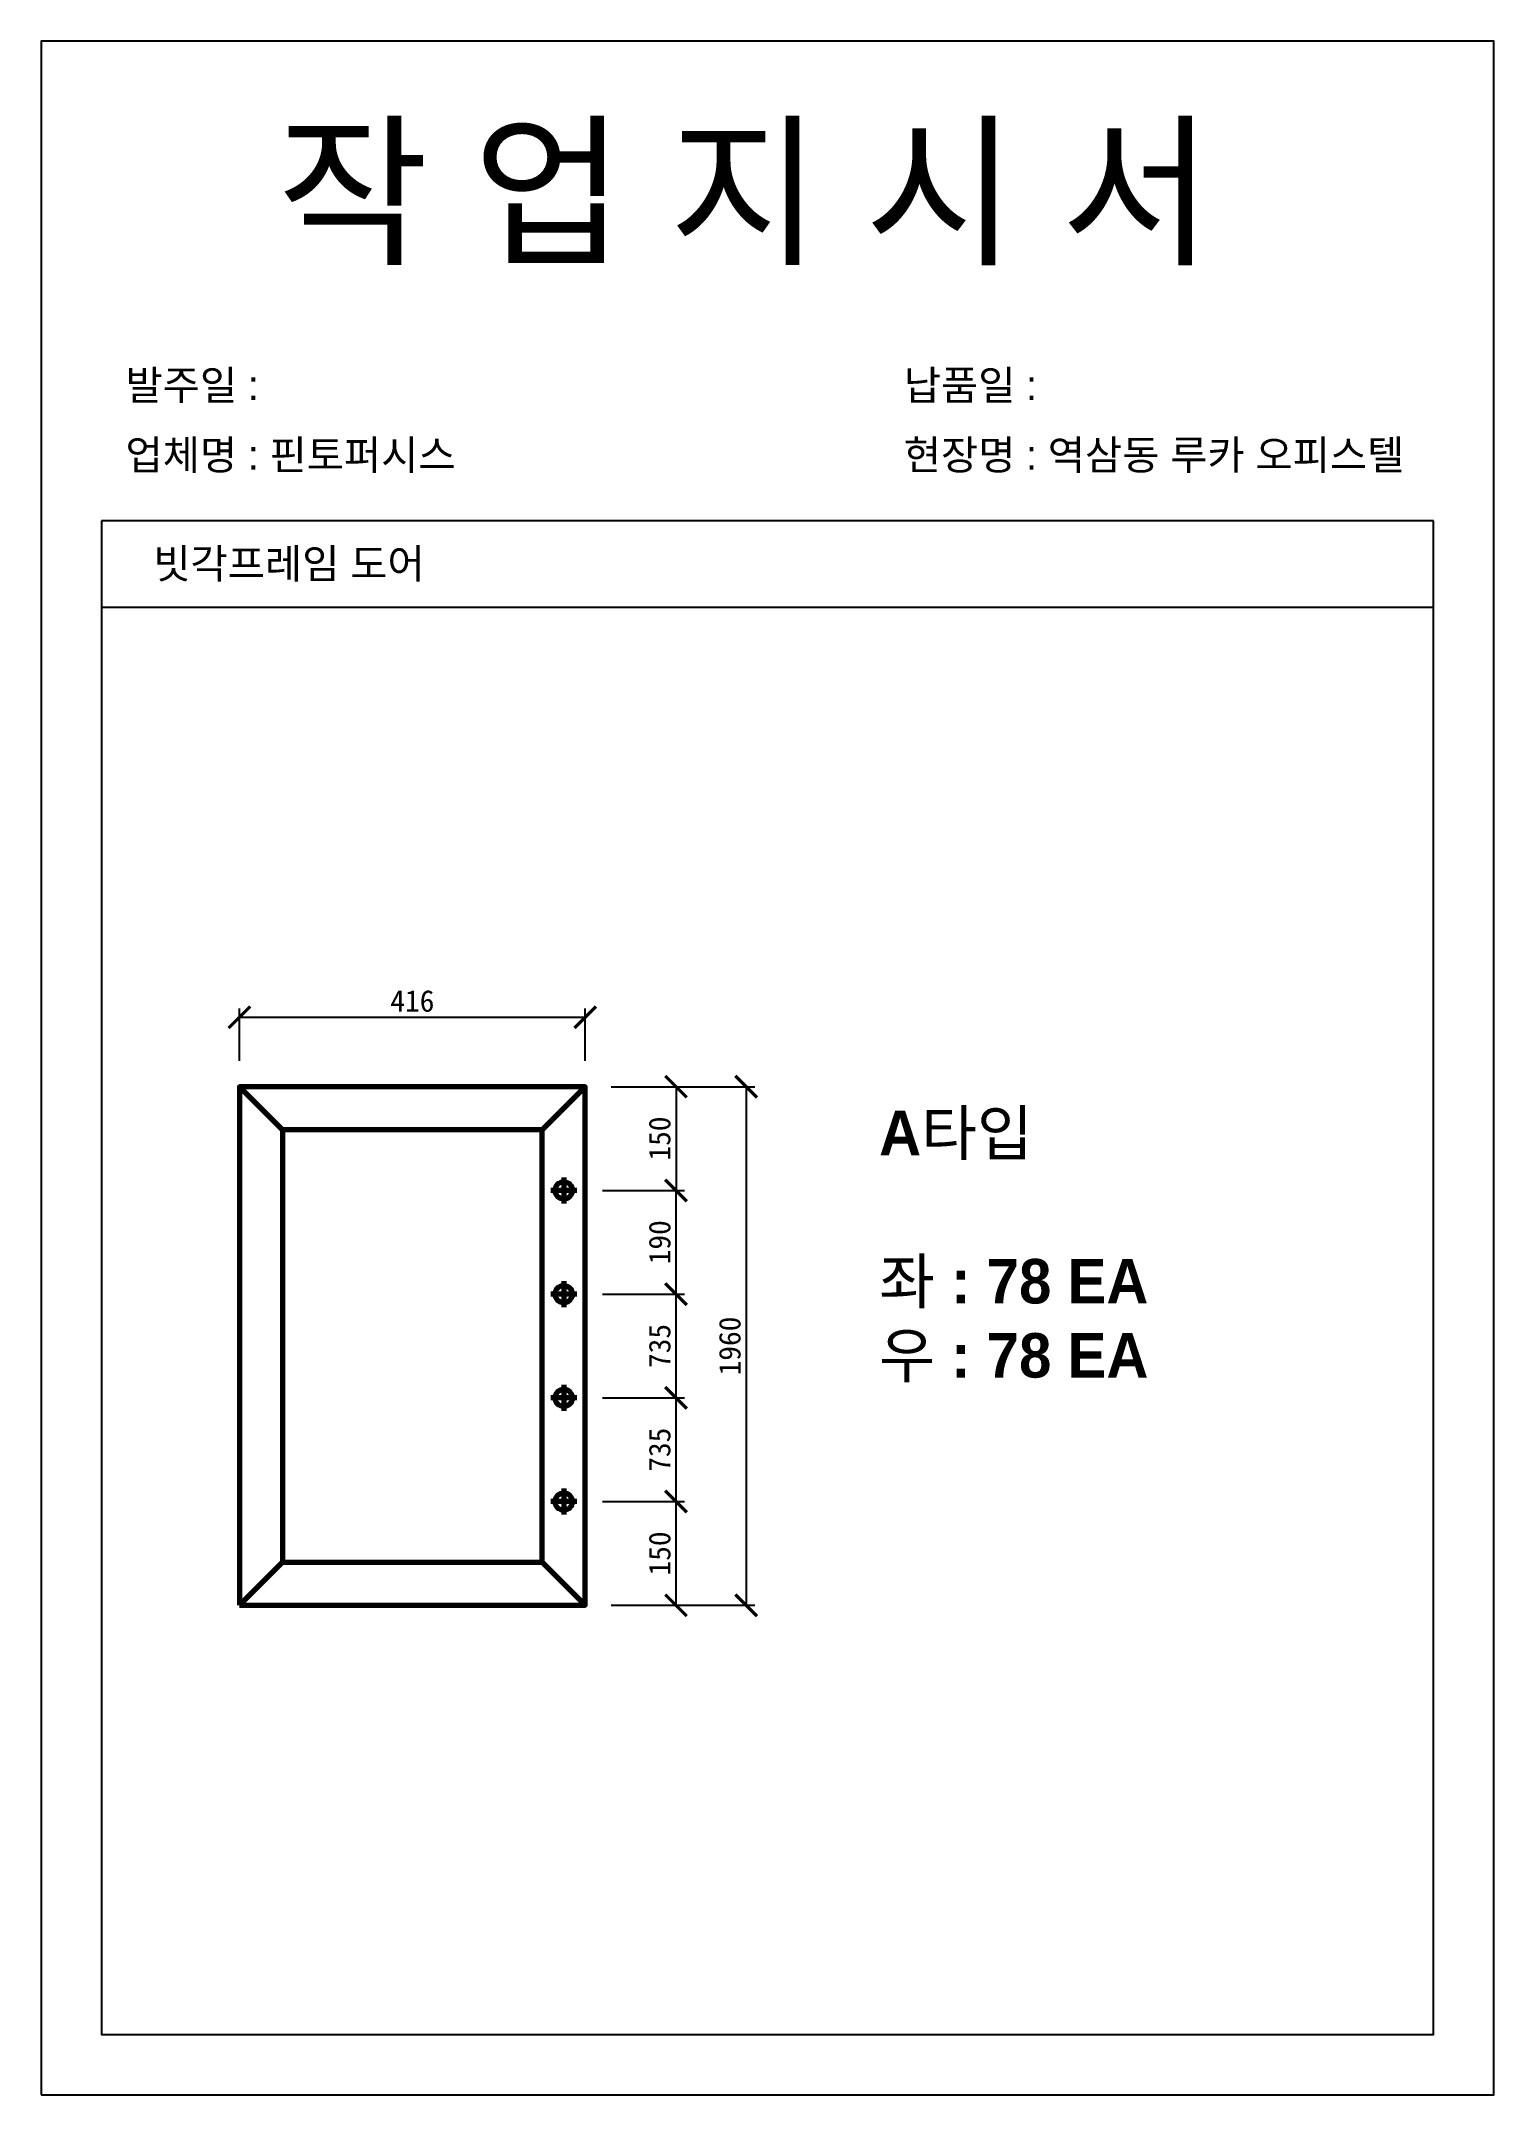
# Model space of a CAD drawing. Header units: millimetres. Extents: x -44117 to 256353, y -2095463 to 65325.
# Drawn here: x 13497 to 15177, y 2293 to 4669 of the extents above; entities that cross this region are included whole.
import ezdxf

# ---------------------------------------------------------------- set-up
doc = ezdxf.new("R2010")
doc.units = ezdxf.units.MM
doc.header["$LTSCALE"] = 10
doc.layers.add('Layer1', color=7, linetype='Continuous', lineweight=70)
doc.dimstyles.new('ISO-25', dxfattribs={"dimtxt": 2.5, "dimasz": 2.5, "dimexe": 1, "dimexo": 1, "dimtad": 1, "dimtxsty": 'Standard', "dimblk": 'ARCHTICK', "dimcen": 2.5, "dimadec": 0, "dimazin": 0, "dimtfac": 1, "dimtmove": 0, "dimatfit": 3, "dimfxl": 0, "dimarcsym": 0})

msp = doc.modelspace()

# ---------------------------------------------------------------- texts
at = {"attachment_point": 1}
for s, heights, insert, char_height in [('{\\fGulim|b0|i0|c129|p50;작 업 지 시 서}', [-155.84554], (13770.20097, 4564.53656), 140), ('{\\fGulim|b0|i0|c129|p50;발주일 :}', [-38.18216], (13594.99161, 4287.81614), 34.3), ('{\\fGulim|b0|i0|c129|p50;납품일 :}', [-37.67976], (14494.96959, 4287.81614), 34.3), ('{\\fGulim|b0|i0|c129|p50;업체명 : 핀토퍼시스}', [-38.2735], (13594.99161, 4207.15997), 34.3), ('{\\fGulim|b0|i0|c129|p50;현장명 : 역삼동 루카 오피스텔}', [-38.31917], (14494.96959, 4207.15997), 34.3), ('{\\fGulim|b0|i0|c129|p50;빗각프레임 도어}', [-38.36485], (13627.14862, 4081.29139), 34.3), ('{\\fGulim|b1|i0|c129|p50;A타입\\P\\P좌 : 78 EA\\P우 : 78 EA}', [-318.15972], (14466.44386, 3431.28721), 51.45)]:
    msp.add_mtext_dynamic_manual_height_columns(s, width=3307.3198183, gutter_width=12.5, heights=heights, dxfattribs=dict(at, insert=insert, char_height=char_height))

# ---------------------------------------------------------------- blocks, each defined once
blk = doc.blocks.new('_ArchTick')
at = {"color": 0, "linetype": 'ByBlock', "const_width": 0.15}
blk.add_lwpolyline([(-0.5, -0.5), (0.5, 0.5)], dxfattribs=at)
blk = doc.blocks.new('*D69')
at = {"color": 0, "lineweight": -2}
for p, q in [((13726.7, 3489.1), (13726.7, 3549.4)), ((14126.7, 3489.1), (14126.7, 3549.4)), ((13726.7, 3539.4), (14126.7, 3539.4))]:
    blk.add_line(p, q, dxfattribs=at)
at = {"layer": 'Defpoints', "color": 0}
for p in [(14126.7, 3539.4), (13726.7, 3459.1), (14126.7, 3459.1)]:
    blk.add_point(p, dxfattribs=at)
at = {"color": 0, "lineweight": -2, "xscale": 25, "yscale": 25, "zscale": 25, "rotation": 180}
blk.add_blockref('_ArchTick', (13726.7, 3539.4), dxfattribs=at)
at = {"color": 0, "lineweight": -2, "xscale": 25, "yscale": 25, "zscale": 25}
blk.add_blockref('_ArchTick', (14126.7, 3539.4), dxfattribs=at)
at = {"color": 0, "insert": (13926.7, 3558.1), "char_height": 25, "attachment_point": 5}
blk.add_mtext('416', dxfattribs=at)
blk = doc.blocks.new('*D70')
at = {"color": 0, "lineweight": -2}
for p, q in [((14146.7, 2979.1), (14241.6, 2979.1)), ((14231.6, 2859.1), (14231.6, 2979.1)), ((14156.7, 2859.1), (14241.6, 2859.1))]:
    blk.add_line(p, q, dxfattribs=at)
at = {"layer": 'Defpoints', "color": 0}
for p in [(14116.7, 2979.1), (14231.6, 2979.1), (14126.7, 2859.1)]:
    blk.add_point(p, dxfattribs=at)
at = {"color": 0, "lineweight": -2, "xscale": 25, "yscale": 25, "zscale": 25}
for p, rotation in [((14231.6, 2979.1), 90), ((14231.6, 2859.1), 270)]:
    blk.add_blockref('_ArchTick', p, dxfattribs=dict(at, rotation=rotation))
at = {"color": 0, "insert": (14212.8, 2919.1), "char_height": 25, "attachment_point": 5, "rotation": 90}
blk.add_mtext('150', dxfattribs=at)
blk = doc.blocks.new('*D71')
at = {"color": 0, "lineweight": -2}
for p, q in [((14156.7, 3459.1), (14241.6, 3459.1)), ((14231.6, 3459.1), (14231.6, 3339.1)), ((14146.7, 3339.1), (14241.6, 3339.1))]:
    blk.add_line(p, q, dxfattribs=at)
at = {"layer": 'Defpoints', "color": 0}
for p in [(14126.7, 3459.1), (14116.7, 3339.1), (14231.6, 3339.1)]:
    blk.add_point(p, dxfattribs=at)
at = {"color": 0, "lineweight": -2, "xscale": 25, "yscale": 25, "zscale": 25}
for p, rotation in [((14231.6, 3459.1), 90), ((14231.6, 3339.1), 270)]:
    blk.add_blockref('_ArchTick', p, dxfattribs=dict(at, rotation=rotation))
at = {"color": 0, "insert": (14212.8, 3399.1), "char_height": 25, "attachment_point": 5, "rotation": 90}
blk.add_mtext('150', dxfattribs=at)
blk = doc.blocks.new('*D67')
at = {"color": 0, "lineweight": -2}
for p, q in [((14156.7, 3459.1), (14322.7, 3459.1)), ((14312.7, 3459.1), (14312.7, 2859.1)), ((14156.7, 2859.1), (14322.7, 2859.1))]:
    blk.add_line(p, q, dxfattribs=at)
at = {"layer": 'Defpoints', "color": 0}
for p in [(14126.7, 3459.1), (14126.7, 2859.1), (14312.7, 2859.1)]:
    blk.add_point(p, dxfattribs=at)
at = {"color": 0, "lineweight": -2, "xscale": 25, "yscale": 25, "zscale": 25}
for p, rotation in [((14312.7, 3459.1), 90), ((14312.7, 2859.1), 270)]:
    blk.add_blockref('_ArchTick', p, dxfattribs=dict(at, rotation=rotation))
at = {"color": 0, "insert": (14293.9, 3159.1), "char_height": 25, "attachment_point": 5, "rotation": 90}
blk.add_mtext('1960', dxfattribs=at)
blk = doc.blocks.new('*D72')
at = {"color": 0, "lineweight": -2}
for p, q in [((14146.7, 3099.1), (14241.6, 3099.1)), ((14231.6, 2979.1), (14231.6, 3099.1)), ((14146.7, 2979.1), (14241.6, 2979.1))]:
    blk.add_line(p, q, dxfattribs=at)
at = {"layer": 'Defpoints', "color": 0}
for p in [(14116.7, 3099.1), (14231.6, 3099.1), (14116.7, 2979.1)]:
    blk.add_point(p, dxfattribs=at)
at = {"color": 0, "lineweight": -2, "xscale": 25, "yscale": 25, "zscale": 25}
for p, rotation in [((14231.6, 3099.1), 90), ((14231.6, 2979.1), 270)]:
    blk.add_blockref('_ArchTick', p, dxfattribs=dict(at, rotation=rotation))
at = {"color": 0, "insert": (14212.8, 3039.1), "char_height": 25, "attachment_point": 5, "rotation": 90}
blk.add_mtext('735', dxfattribs=at)
blk = doc.blocks.new('*D73')
at = {"color": 0, "lineweight": -2}
for p, q in [((14146.7, 3339.1), (14241.6, 3339.1)), ((14231.6, 3219.1), (14231.6, 3339.1)), ((14146.7, 3219.1), (14241.6, 3219.1))]:
    blk.add_line(p, q, dxfattribs=at)
at = {"layer": 'Defpoints', "color": 0}
for p in [(14116.7, 3339.1), (14231.6, 3339.1), (14116.7, 3219.1)]:
    blk.add_point(p, dxfattribs=at)
at = {"color": 0, "lineweight": -2, "xscale": 25, "yscale": 25, "zscale": 25}
for p, rotation in [((14231.6, 3339.1), 90), ((14231.6, 3219.1), 270)]:
    blk.add_blockref('_ArchTick', p, dxfattribs=dict(at, rotation=rotation))
at = {"color": 0, "insert": (14212.8, 3279.1), "char_height": 25, "attachment_point": 5, "rotation": 90}
blk.add_mtext('190', dxfattribs=at)
blk = doc.blocks.new('*D68')
at = {"color": 0, "lineweight": -2}
for p, q in [((14146.7, 3219.1), (14241.6, 3219.1)), ((14231.6, 3099.1), (14231.6, 3219.1)), ((14146.7, 3099.1), (14241.6, 3099.1))]:
    blk.add_line(p, q, dxfattribs=at)
at = {"layer": 'Defpoints', "color": 0}
for p in [(14116.7, 3219.1), (14231.6, 3219.1), (14116.7, 3099.1)]:
    blk.add_point(p, dxfattribs=at)
at = {"color": 0, "lineweight": -2, "xscale": 25, "yscale": 25, "zscale": 25}
for p, rotation in [((14231.6, 3219.1), 90), ((14231.6, 3099.1), 270)]:
    blk.add_blockref('_ArchTick', p, dxfattribs=dict(at, rotation=rotation))
at = {"color": 0, "insert": (14212.8, 3159.1), "char_height": 25, "attachment_point": 5, "rotation": 90}
blk.add_mtext('735', dxfattribs=at)

# ---------------------------------------------------------------- dimensions: what is measured, and where the dimension line sits
dim = msp.add_linear_dim(base=(14126.73331, 3539.36383), p1=(13726.73331, 3459.10403), p2=(14126.73331, 3459.10403), text='416', dimstyle='ISO-25', override={"dimscale": 10, "dimexo": 3})
dim.commit()
dim.dimension.update_dxf_attribs({"geometry": '*D69', "text_midpoint": (13926.73331, 3558.11383)})
for base, p1, p2, text, override, picture, middle in [((14231.57863, 3339.10403), (14126.73331, 3459.10403), (14116.73331, 3339.10403), '150', {"dimscale": 10, "dimexo": 3}, '*D71', (14212.82863, 3399.10403)), ((14312.6533, 2859.10403), (14126.73331, 3459.10403), (14126.73331, 2859.10403), '1960', {"dimscale": 10, "dimexo": 3}, '*D67', (14293.9033, 3159.10403)), ((14231.57863, 3339.10403), (14116.73331, 3219.10403), (14116.73331, 3339.10403), '190', {"dimscale": 10, "dimexo": 3, "dimtmove": 1}, '*D73', (14212.82863, 3279.10403)), ((14231.57863, 3219.10403), (14116.73331, 3099.10403), (14116.73331, 3219.10403), '735', {"dimscale": 10, "dimexo": 3}, '*D68', (14212.82863, 3159.10403)), ((14231.57863, 3099.10403), (14116.73331, 2979.10403), (14116.73331, 3099.10403), '735', {"dimscale": 10, "dimexo": 3}, '*D72', (14212.82863, 3039.10403)), ((14231.57863, 2979.10403), (14126.73331, 2859.10403), (14116.73331, 2979.10403), '150', {"dimscale": 10, "dimexo": 3}, '*D70', (14212.82863, 2919.10403))]:
    dim = msp.add_linear_dim(base=base, p1=p1, p2=p2, angle=90, text=text, dimstyle='ISO-25', override=override)
    dim.commit()
    dim.dimension.update_dxf_attribs({"geometry": picture, "text_midpoint": middle})

# ---------------------------------------------------------------- linework, layer by layer
for p, q in [((15107.39436, 4113.52935), (13567.39436, 4113.52935)), ((15107.39436, 4013.52935), (13567.39436, 4013.52935))]:
    msp.add_line(p, q)
msp.add_lwpolyline([(13497.39436, 2292.69908), (15177.39436, 2292.69908), (15177.39436, 4668.69908), (13497.39436, 4668.69908)], close=True)
msp.add_lwpolyline([(13567.39436, 4113.52935), (13567.39436, 2362.69908), (15107.39436, 2362.69908), (15107.39436, 4113.52935)])
at = {"layer": 'Layer1'}
for p, q in [((13776.73331, 3409.10403), (13726.73331, 3459.10403)), ((14076.73331, 3409.10403), (14126.73331, 3459.10403)), ((14101.73331, 3354.10403), (14101.73331, 3324.10403)), ((14116.73331, 3339.10403), (14086.73331, 3339.10403)), ((14116.73331, 3339.10403), (14086.73331, 3339.10403)), ((14101.73331, 3234.10403), (14101.73331, 3204.10403)), ((14116.73331, 3219.10403), (14086.73331, 3219.10403)), ((14116.73331, 3219.10403), (14086.73331, 3219.10403)), ((14101.73331, 3114.10403), (14101.73331, 3084.10403)), ((14116.73331, 3099.10403), (14086.73331, 3099.10403)), ((14116.73331, 3099.10403), (14086.73331, 3099.10403)), ((14101.73331, 2994.10403), (14101.73331, 2964.10403)), ((14116.73331, 2979.10403), (14086.73331, 2979.10403)), ((13776.73331, 2909.10403), (13726.73331, 2859.10403)), ((14126.73331, 2859.10403), (14076.73331, 2909.10403))]:
    msp.add_line(p, q, dxfattribs=at)
for points in [[(13726.73331, 2859.10403), (14126.73331, 2859.10403), (14126.73331, 3459.10403), (13726.73331, 3459.10403)], [(13776.73331, 2909.10403), (14076.73331, 2909.10403), (14076.73331, 3409.10403), (13776.73331, 3409.10403)]]:
    msp.add_lwpolyline(points, close=True, dxfattribs=at)
for centre in [(14101.73331, 3339.10403), (14101.73331, 3219.10403), (14101.73331, 3099.10403), (14101.73331, 2979.10403)]:
    msp.add_circle(centre, 10, dxfattribs=at)

msp.set_redraw_order([(e.dxf.handle, doc.entitydb.next_handle()) for e in msp.query("TEXT MTEXT ATTDEF DIMENSION ARC_DIMENSION")])  # texts and dimensions are drawn at this point

doc.saveas('drawing.dxf')
